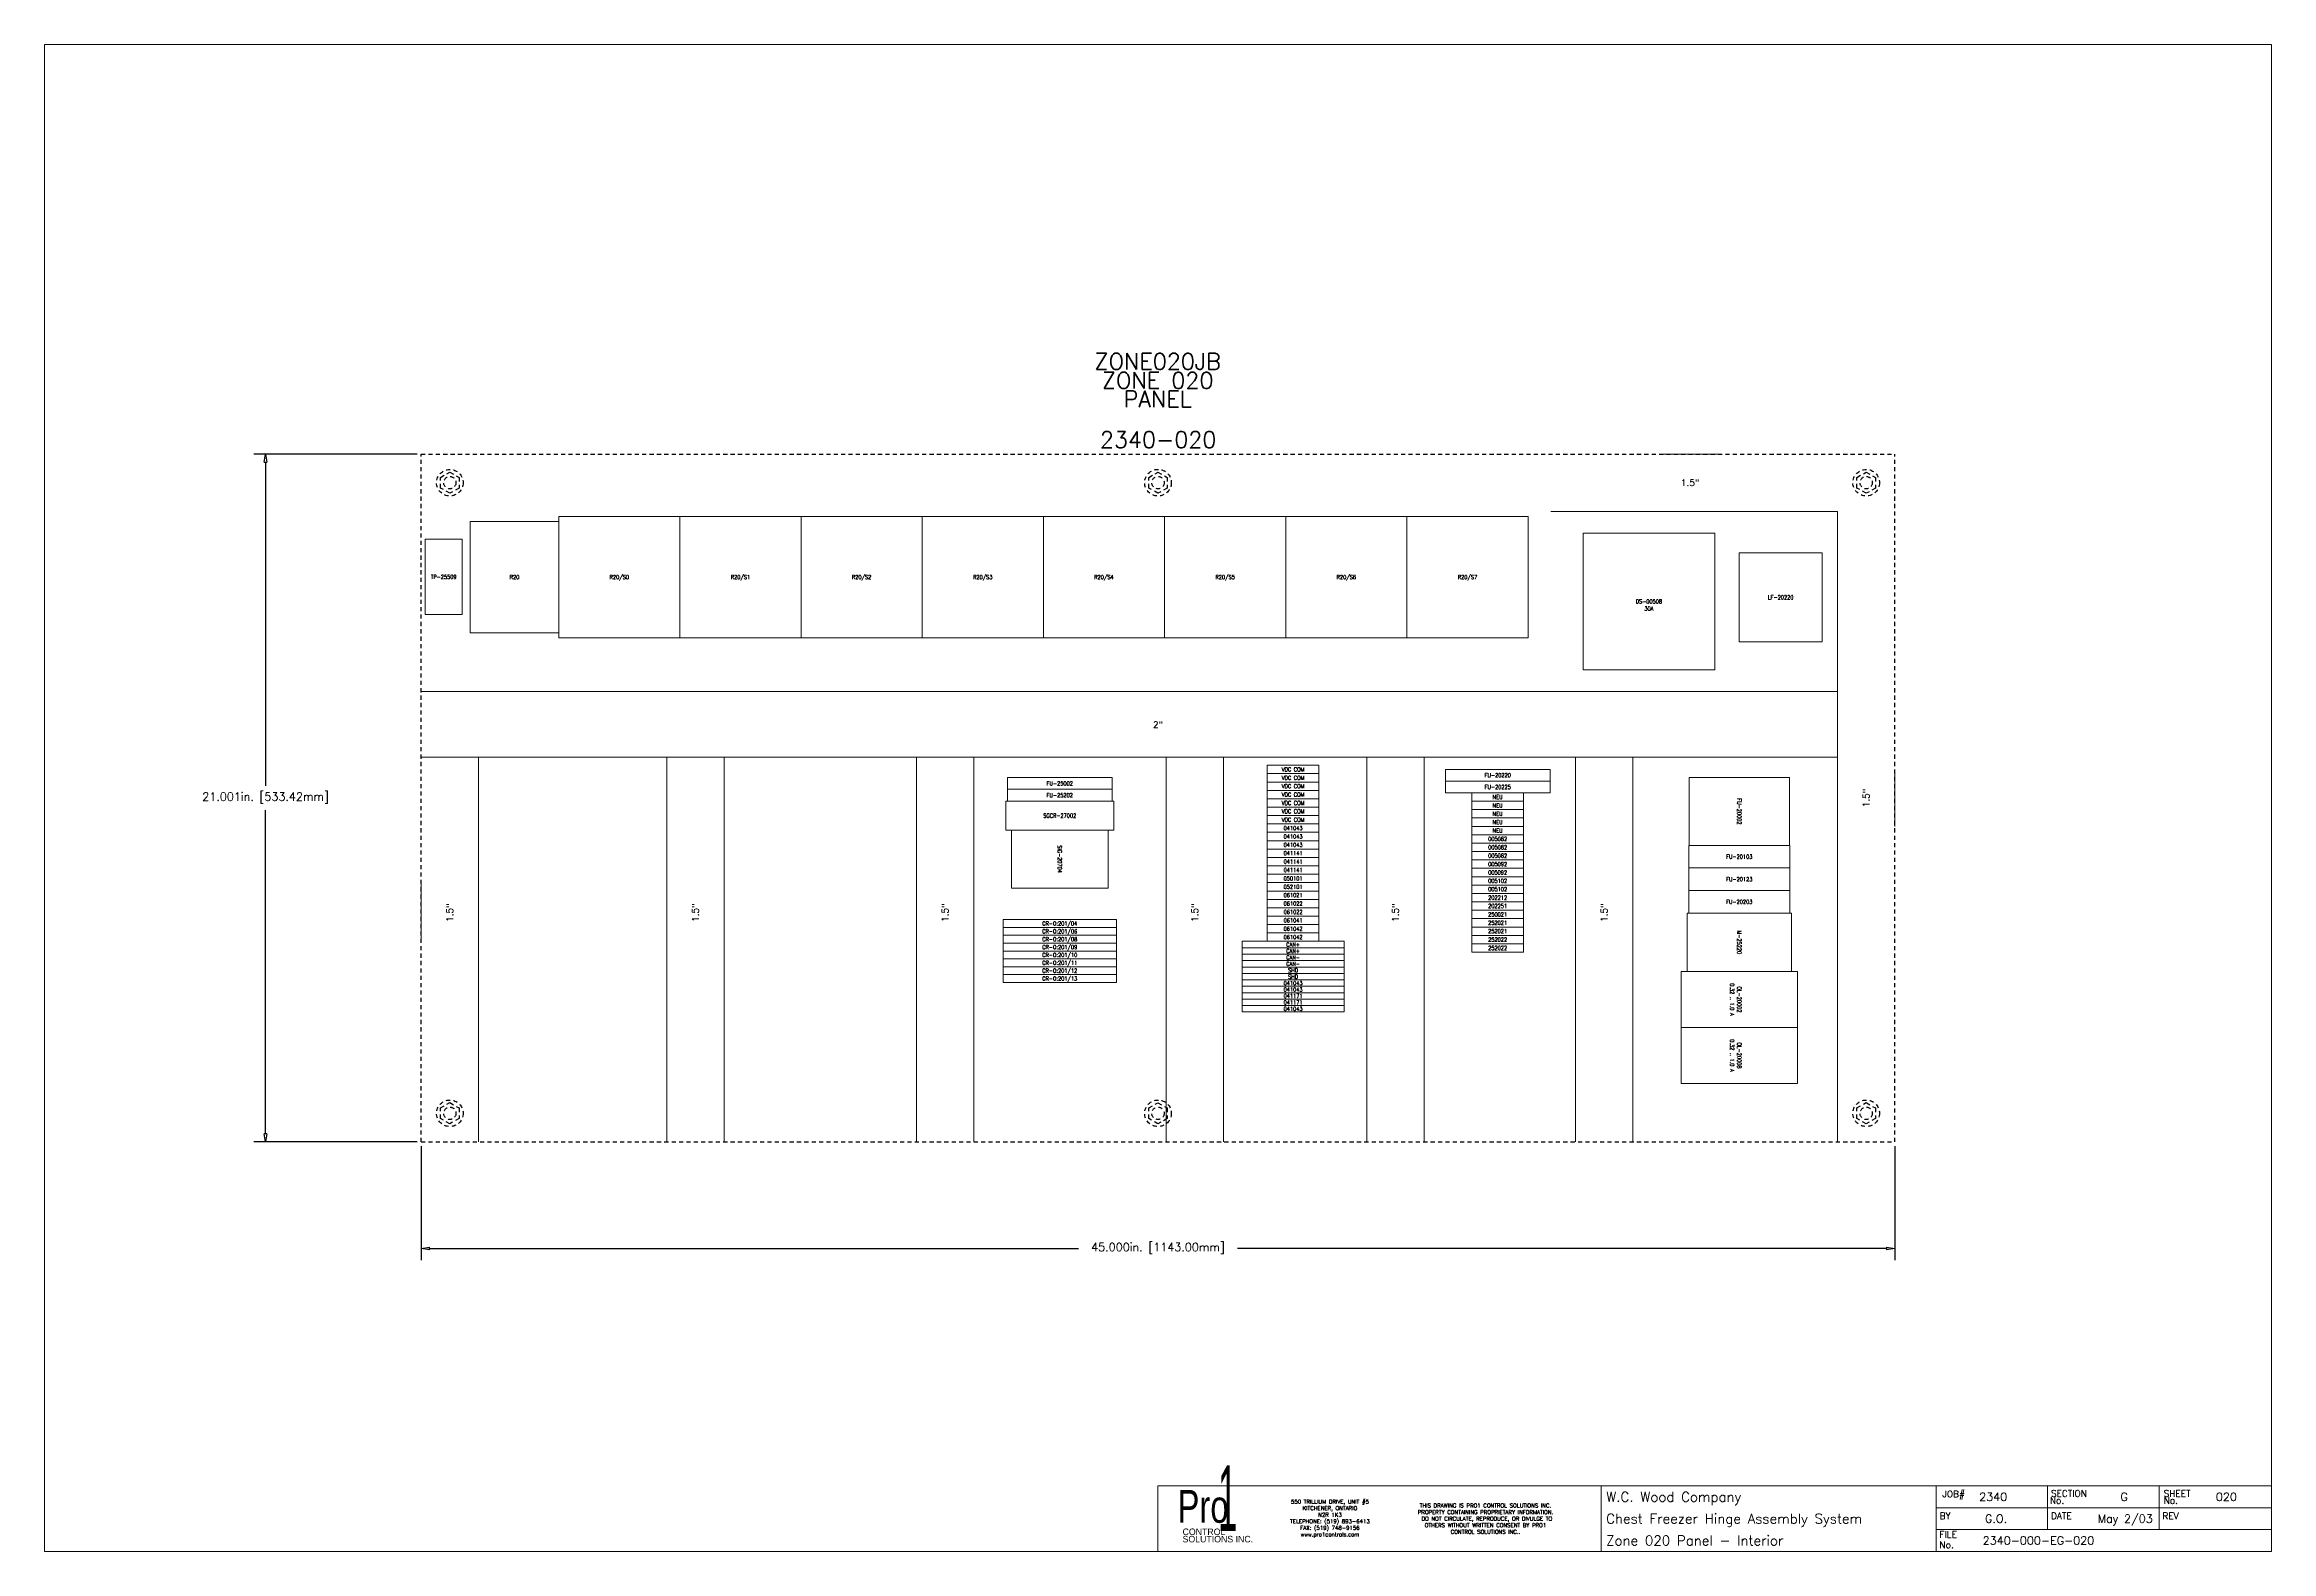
# Model space of a CAD drawing. Header units: inches. Extents: x 0 to 68, y 0 to 46.
import ezdxf
from ezdxf.enums import TextEntityAlignment as Align

# ---------------------------------------------------------------- set-up
doc = ezdxf.new("R2010")
doc.units = ezdxf.units.IN
doc.header["$MEASUREMENT"] = 0
doc.linetypes.add('CADRA_DASHED', pattern=[0.1875, 0.125, -0.0625])
doc.linetypes.add('CADRA_SOLID', pattern=[0])
doc.layers.get('0').update_dxf_attribs({"lineweight": 5})
doc.layers.get('Defpoints').update_dxf_attribs({"lineweight": 5})
for name, color, linetype in [('1', 1, 'Continuous'), ('50', 48, 'CADRA_SOLID'), ('PITEM', 20, 'Continuous')]:
    doc.layers.add(name, color=color, linetype=linetype)
for name, color, linetype, lineweight in [('BOARDER', 5, 'Continuous', 5), ('DESC', 1, 'Continuous', 5), ('LOC', 252, 'Continuous', 5), ('MISC', 2, 'Continuous', 5), ('PRTG', 130, 'Continuous', 5), ('PSYMS', 7, 'Continuous', 5), ('PTAG', 51, 'Continuous', 5), ('PWIRE', 84, 'Continuous', 5), ('SYMS', 7, 'Continuous', 5), ('TAGS', 2, 'Continuous', 5), ('Title_Block_Info', 2, 'Continuous', 5)]:
    doc.layers.add(name, color=color, linetype=linetype, lineweight=lineweight)
doc.styles.add('SIVAN', font='sivan.TTF', dxfattribs={"height": 1})
doc.styles.add('STACCO', font='STAC222N.TTF', dxfattribs={"height": 1})
doc.styles.get("Standard").update_dxf_attribs({"font": 'romans.shx'})
doc.styles.add('WD', font='romans.shx')
doc.dimstyles.get("Standard").update_dxf_attribs({"dimtxt": 0.18, "dimasz": 0.18, "dimexe": 0.18, "dimexo": 0.0625, "dimgap": 0.09, "dimtad": 0, "dimtih": 1, "dimtoh": 1, "dimdec": 4, "dimzin": 0, "dimdsep": 46, "dimtxsty": 'Standard', "dimcen": 0.09, "dimadec": 0, "dimazin": 0, "dimtfac": 1, "dimtdec": 4, "dimtofl": 0, "dimtmove": 0, "dimatfit": 3, "dimfxl": 0, "dimtolj": 1, "dimtzin": 0, "dimarcsym": 0})

# ---------------------------------------------------------------- blocks, each defined once
blk = doc.blocks.new('HMISC_CAT_1422PW8_MP')
at = {"layer": '1', "linetype": 'CADRA_DASHED'}
for p, q in [((-0.281, 19.413), (0, 19.575)), ((-0.281, 19.088), (-0.281, 19.413)), ((0, 18.926), (-0.281, 19.088)), ((0, 19.575), (0.281, 19.413)), ((0.281, 19.088), (0, 18.926)), ((0.281, 19.413), (0.281, 19.088)), ((21.344, 19.413), (21.625, 19.575)), ((21.344, 19.088), (21.344, 19.413)), ((21.625, 18.926), (21.344, 19.088)), ((21.625, 19.575), (21.906, 19.413)), ((21.906, 19.088), (21.625, 18.926)), ((21.906, 19.413), (21.906, 19.088)), ((42.969, 19.413), (43.25, 19.575)), ((42.969, 19.088), (42.969, 19.413)), ((43.25, 18.926), (42.969, 19.088)), ((43.25, 19.575), (43.531, 19.413)), ((43.531, 19.088), (43.25, 18.926)), ((43.531, 19.413), (43.531, 19.088)), ((-0.281, 0.162), (0, 0.325)), ((-0.281, -0.162), (-0.281, 0.162)), ((0, 0.325), (0.281, 0.162)), ((0.281, 0.162), (0.281, -0.162)), ((21.344, 0.162), (21.625, 0.324)), ((21.344, -0.163), (21.344, 0.162)), ((21.625, 0.324), (21.906, 0.162)), ((21.906, 0.162), (21.906, -0.163)), ((42.969, 0.162), (43.25, 0.325)), ((42.969, -0.162), (42.969, 0.162)), ((43.25, 0.325), (43.531, 0.162)), ((43.531, 0.162), (43.531, -0.162)), ((0, -0.325), (-0.281, -0.162)), ((0.281, -0.162), (0, -0.325)), ((21.625, -0.325), (21.344, -0.163)), ((21.906, -0.163), (21.625, -0.325)), ((43.25, -0.325), (42.969, -0.162)), ((43.531, -0.162), (43.25, -0.325))]:
    blk.add_line(p, q, dxfattribs=at)
for centre, radius in [((0, 19.25), 0.406), ((0, 19.25), 0.188), ((21.625, 19.251), 0.406), ((21.625, 19.251), 0.188), ((43.25, 19.25), 0.406), ((43.25, 19.25), 0.188), ((0, 0), 0.406), ((0, 0), 0.188), ((21.625, 0), 0.406), ((21.625, 0), 0.188), ((43.25, 0), 0.406), ((43.25, 0), 0.188)]:
    blk.add_circle(centre, radius, dxfattribs=at)
at = {"layer": '50', "linetype": 'CADRA_DASHED'}
for p, q in [((-0.875, 20.125), (44.125, 20.125)), ((-0.875, -0.875), (-0.875, 20.125)), ((44.125, -0.875), (44.125, 20.125)), ((-0.875, -0.875), (44.125, -0.875))]:
    blk.add_line(p, q, dxfattribs=at)
at = {"style": 'WD'}
for tag, p in [('INST', (21.616, 23.33)), ('LOC', (21.616, 22.702)), ('DESC1', (21.616, 22.122)), ('DESC2', (21.616, 21.553)), ('DESC3', (21.616, 20.977)), ('TAG1', (21.628, 20.313))]:
    blk.add_attdef(tag, text='', height=0.5, dxfattribs=at).set_placement(p, align=Align.CENTER)
at = {"style": 'WD', "flags": 1}
for tag, p in [('FAMILY', (21.728, 19.163)), ('ASSYCODE', (21.503, 18.688)), ('CAT', (21.641, 18.701)), ('MFG', (21.766, 18.901))]:
    blk.add_attdef(tag, p, '', height=0.01, dxfattribs=at)
blk = doc.blocks.new('PNL13D87')
for p, q in [((2.7, 1.7), (0, 1.7)), ((0, 1.7), (0, 0)), ((2.7, -1.7), (2.7, 1.7)), ((0, 0), (0, -1.7)), ((0, -1.7), (2.7, -1.7))]:
    blk.add_line(p, q)
at = {"style": 'WD', "width": 0.9, "flags": 8}
blk.add_attdef('P_TAG1', text='', height=0.125, dxfattribs=at).set_placement((1.35, 0), align=Align.MIDDLE_CENTER)
for tag, p in [('RATING1', (1.35, -0.28125)), ('RATING2', (1.35, -0.4375))]:
    blk.add_attdef(tag, text='', height=0.125, dxfattribs=at).set_placement(p, align=Align.CENTER)
blk = doc.blocks.new('PNL13DAF')
for p, q in [((3.7, 1.85), (0, 1.85)), ((0, 1.85), (0, 0)), ((3.7, -1.85), (3.7, 1.85)), ((0, 0), (0, -1.85)), ((0, -1.85), (3.7, -1.85))]:
    blk.add_line(p, q)
at = {"style": 'WD', "width": 0.9, "flags": 8}
blk.add_attdef('P_TAG1', text='', height=0.125, dxfattribs=at).set_placement((1.85, 0), align=Align.MIDDLE_CENTER)
for tag, p in [('RATING1', (1.85, -0.28125)), ('RATING2', (1.85, -0.4375))]:
    blk.add_attdef(tag, text='', height=0.125, dxfattribs=at).set_placement(p, align=Align.CENTER)
blk = doc.blocks.new('PNL13DD7')
for p, q in [((3.7, 1.85), (0, 1.85)), ((0, 1.85), (0, 0)), ((3.7, -1.85), (3.7, 1.85)), ((0, 0), (0, -1.85)), ((0, -1.85), (3.7, -1.85))]:
    blk.add_line(p, q)
at = {"style": 'WD', "width": 0.9, "flags": 8}
blk.add_attdef('P_TAG1', text='', height=0.125, dxfattribs=at).set_placement((1.85, 0), align=Align.MIDDLE_CENTER)
for tag, p in [('RATING1', (1.85, -0.28125)), ('RATING2', (1.85, -0.4375))]:
    blk.add_attdef(tag, text='', height=0.125, dxfattribs=at).set_placement(p, align=Align.CENTER)
blk = doc.blocks.new('PNL13E77')
for p, q in [((3.7, 1.85), (0, 1.85)), ((0, 1.85), (0, 0)), ((3.7, -1.85), (3.7, 1.85)), ((0, 0), (0, -1.85)), ((0, -1.85), (3.7, -1.85))]:
    blk.add_line(p, q)
at = {"style": 'WD', "width": 0.9, "flags": 8}
blk.add_attdef('P_TAG1', text='', height=0.125, dxfattribs=at).set_placement((1.85, 0), align=Align.MIDDLE_CENTER)
for tag, p in [('RATING1', (1.85, -0.28125)), ('RATING2', (1.85, -0.4375))]:
    blk.add_attdef(tag, text='', height=0.125, dxfattribs=at).set_placement(p, align=Align.CENTER)
blk = doc.blocks.new('PNL13EC7')
for p, q in [((-4.02, -2.085), (-4.02, 2.085)), ((-4.02, 2.085), (0, 2.085)), ((0, 2.085), (0, 0)), ((0, 0), (0, -2.085)), ((0, -2.085), (-4.02, -2.085))]:
    blk.add_line(p, q)
at = {"style": 'WD', "width": 0.9, "flags": 8}
blk.add_attdef('P_TAG1', text='', height=0.125, dxfattribs=at).set_placement((-2.01, 0), align=Align.MIDDLE_CENTER)
for tag, p in [('RATING1', (-2.01, -0.28125)), ('RATING2', (-2.01, -0.4375))]:
    blk.add_attdef(tag, text='', height=0.125, dxfattribs=at).set_placement(p, align=Align.CENTER)
blk = doc.blocks.new('PNL13F8D')
for p, q in [((0.36, 1.6), (0, 1.6)), ((0, 1.6), (0, 0)), ((0.36, -1.6), (0.36, 1.6)), ((0, 0), (0, -1.6)), ((0, -1.6), (0.36, -1.6))]:
    blk.add_line(p, q)
at = {"style": 'WD', "width": 0.9, "flags": 8}
blk.add_attdef('P_TAG1', text='', height=0.125, dxfattribs=at).set_placement((0.18, 0), align=Align.MIDDLE_CENTER)
for tag, p in [('RATING1', (0.18, -0.28125)), ('RATING2', (0.18, -0.4375))]:
    blk.add_attdef(tag, text='', height=0.125, dxfattribs=at).set_placement(p, align=Align.CENTER)
blk = doc.blocks.new('PNL13FD9')
for p, q in [((0.36, 1.6), (0, 1.6)), ((0, 1.6), (0, 0)), ((0.36, -1.6), (0.36, 1.6)), ((0, 0), (0, -1.6)), ((0, -1.6), (0.36, -1.6))]:
    blk.add_line(p, q)
at = {"style": 'WD', "width": 0.9, "flags": 8}
blk.add_attdef('P_TAG1', text='', height=0.125, dxfattribs=at).set_placement((0.18, 0), align=Align.MIDDLE_CENTER)
for tag, p in [('RATING1', (0.18, -0.28125)), ('RATING2', (0.18, -0.4375))]:
    blk.add_attdef(tag, text='', height=0.125, dxfattribs=at).set_placement(p, align=Align.CENTER)
blk = doc.blocks.new('PNL14025')
for p, q in [((2.53, 1.36), (0, 1.36)), ((0, 1.36), (0, 0)), ((2.53, -1.36), (2.53, 1.36)), ((0, 0), (0, -1.36)), ((0, -1.36), (2.53, -1.36))]:
    blk.add_line(p, q)
at = {"style": 'WD', "width": 0.9, "flags": 8}
blk.add_attdef('P_TAG1', text='', height=0.125, dxfattribs=at).set_placement((1.265, 0), align=Align.MIDDLE_CENTER)
for tag, p in [('RATING1', (1.265, -0.28125)), ('RATING2', (1.265, -0.4375))]:
    blk.add_attdef(tag, text='', height=0.125, dxfattribs=at).set_placement(p, align=Align.CENTER)
blk = doc.blocks.new('PNL1404D')
for p, q in [((1.7813, 1.5937), (0, 1.5937)), ((0, 1.5937), (0, 0)), ((1.7813, -1.5938), (1.7813, 1.5937)), ((0, 0), (0, -1.5938)), ((0, -1.5938), (1.7813, -1.5938))]:
    blk.add_line(p, q)
at = {"style": 'WD', "width": 0.9, "flags": 8}
blk.add_attdef('P_TAG1', text='', height=0.125, dxfattribs=at).set_placement((0.89065, -0.00005), align=Align.MIDDLE_CENTER)
for tag, p in [('RATING1', (0.89065, -0.2813)), ('RATING2', (0.89065, -0.43755))]:
    blk.add_attdef(tag, text='', height=0.125, dxfattribs=at).set_placement(p, align=Align.CENTER)
blk = doc.blocks.new('PNL14075')
for p, q in [((1.71, 1.775), (0, 1.775)), ((0, 1.775), (0, 0)), ((1.71, -1.775), (1.71, 1.775)), ((0, 0), (0, -1.775)), ((0, -1.775), (1.71, -1.775))]:
    blk.add_line(p, q)
at = {"style": 'WD', "width": 0.9, "flags": 8}
blk.add_attdef('P_TAG1', text='', height=0.125, dxfattribs=at).set_placement((0.855, 0), align=Align.MIDDLE_CENTER)
for tag, p in [('RATING1', (0.855, -0.28125)), ('RATING2', (0.855, -0.4375))]:
    blk.add_attdef(tag, text='', height=0.125, dxfattribs=at).set_placement(p, align=Align.CENTER)
blk = doc.blocks.new('PNL140B5')
for p, q in [((0.886, 1.65), (0, 1.65)), ((0, 1.65), (0, 0)), ((0.886, -1.65), (0.886, 1.65)), ((0, 0), (0, -1.65)), ((0, -1.65), (0.886, -1.65))]:
    blk.add_line(p, q)
at = {"style": 'WD', "width": 0.9, "flags": 8}
blk.add_attdef('P_TAG1', text='', height=0.125, dxfattribs=at).set_placement((0.443, 0), align=Align.MIDDLE_CENTER)
for tag, p in [('RATING1', (0.443, -0.28125)), ('RATING2', (0.443, -0.4375))]:
    blk.add_attdef(tag, text='', height=0.125, dxfattribs=at).set_placement(p, align=Align.CENTER)
blk = doc.blocks.new('PNL140DD')
for p, q in [((1.77, 1.476), (0, 1.476)), ((0, 1.476), (0, 0)), ((1.77, -1.476), (1.77, 1.476)), ((0, 0), (0, -1.476)), ((0, -1.476), (1.77, -1.476))]:
    blk.add_line(p, q)
at = {"style": 'WD', "width": 0.9, "flags": 8}
blk.add_attdef('P_TAG1', text='', height=0.125, dxfattribs=at).set_placement((0.885, 0), align=Align.MIDDLE_CENTER)
for tag, p in [('RATING1', (0.885, -0.28125)), ('RATING2', (0.885, -0.4375))]:
    blk.add_attdef(tag, text='', height=0.125, dxfattribs=at).set_placement(p, align=Align.CENTER)
blk = doc.blocks.new('PNL1410B')
for p, q in [((1.128, 1.15), (0, 1.15)), ((0, 1.15), (0, 0)), ((1.128, -1.15), (1.128, 1.15)), ((0, 0), (0, -1.15)), ((0, -1.15), (1.128, -1.15))]:
    blk.add_line(p, q)
at = {"style": 'WD', "width": 0.9, "flags": 8}
blk.add_attdef('P_TAG1', text='', height=0.125, dxfattribs=at).set_placement((0.564, 0), align=Align.MIDDLE_CENTER)
for tag, p in [('RATING1', (0.564, -0.28125)), ('RATING2', (0.564, -0.4375))]:
    blk.add_attdef(tag, text='', height=0.125, dxfattribs=at).set_placement(p, align=Align.CENTER)
blk = doc.blocks.new('PNL14133')
for p, q in [((0.24, 1.73), (0, 1.73)), ((0, 1.73), (0, 0)), ((0.24, -1.73), (0.24, 1.73)), ((0, 0), (0, -1.73)), ((0, -1.73), (0.24, -1.73))]:
    blk.add_line(p, q)
at = {"style": 'WD', "width": 0.9, "flags": 8}
blk.add_attdef('P_TAG1', text='', height=0.125, dxfattribs=at).set_placement((0.12, 0), align=Align.MIDDLE_CENTER)
for tag, p in [('RATING1', (0.12, -0.28125)), ('RATING2', (0.12, -0.4375))]:
    blk.add_attdef(tag, text='', height=0.125, dxfattribs=at).set_placement(p, align=Align.CENTER)
blk = doc.blocks.new('WW_15')
for p, q in [((-0.875, 0.875), (0.875, 0.875)), ((-0.875, -0.875), (0.875, -0.875))]:
    blk.add_line(p, q)
at = {"insert": (0, 0), "char_height": 0.2, "width": 0.32317, "attachment_point": 5, "style": 'WD'}
blk.add_mtext('1.5"', dxfattribs=at)
blk = doc.blocks.new('WW_2')
for p, q in [((-0.875, 1), (0.875, 1)), ((-0.875, -1), (0.875, -1))]:
    blk.add_line(p, q)
at = {"insert": (0, -0.0125), "char_height": 0.2, "width": 0.3232, "attachment_point": 5, "style": 'WD'}
blk.add_mtext('2"', dxfattribs=at)
blk = doc.blocks.new('044366')
for p, q in [((0, 0), (-0.787, 0)), ((-0.787, 0), (-0.787, -0.256)), ((0.787, 0), (0, 0)), ((0.787, -0.256), (0.787, 0)), ((-0.787, -0.256), (0.787, -0.256))]:
    blk.add_line(p, q)
at = {"style": 'WD', "width": 0.9}
for tag, flags, p in [('WIRENOL', 8, (0, 0.136)), ('TERMDESCL', 9, (0.004, -0.003))]:
    blk.add_attdef(tag, text='', height=0.125, rotation=270, dxfattribs=dict(at, flags=flags)).set_placement(p, align=Align.MIDDLE_RIGHT)
at = {"style": 'WD', "width": 0.9, "flags": 8}
for tag in ['WIRENO', 'TERM']:
    blk.add_attdef(tag, text='', height=0.125, dxfattribs=at).set_placement((0, -0.128), align=Align.MIDDLE_CENTER)
at = {"style": 'WD', "width": 0.9}
for tag, flags, p in [('WIRENOR', 8, (0, -0.628)), ('TERMDESCR', 9, (0.004, -0.315))]:
    blk.add_attdef(tag, text='', height=0.125, rotation=270, dxfattribs=dict(at, flags=flags)).set_placement(p, align=Align.MIDDLE_LEFT)
blk = doc.blocks.new('168388')
at = {"layer": 'PSYMS'}
blk.add_lwpolyline([(-1.555, -0.197), (1.555, -0.197), (1.555, 0), (-1.555, 0)], close=True, dxfattribs=at)
at = {"style": 'WD', "width": 0.9, "flags": 8}
for tag in ['WIRENO', 'TERM']:
    blk.add_attdef(tag, text='', height=0.125, dxfattribs=at).set_placement((0, -0.1), align=Align.MIDDLE_CENTER)
blk = doc.blocks.new('TB_L')
at = {"color": 5, "linetype": 'Continuous'}
for p, q in [((34, 23), (0, 23)), ((0, 23), (0, 0)), ((34, 0), (34, 23)), ((17, 1), (17, 0)), ((32.283, 1), (32.283, 0.667)), ((0, 0), (34, 0))]:
    blk.add_line(p, q, dxfattribs=at)
at = {"color": 5}
blk.add_line((23.764, 0), (23.764, 1), dxfattribs=at)
at = {"layer": 'BOARDER', "linetype": 'Continuous'}
for p, q in [((0, 1), (0, 0)), ((17, 1), (34, 1)), ((28.882, 1), (28.882, 0.667)), ((28.882, 1), (28.882, 0)), ((28.882, 1), (28.882, 0)), ((28.882, 1), (28.882, 0)), ((30.583, 1), (30.583, 0.667)), ((28.882, 0.667), (34, 0.667)), ((30.583, 0.667), (30.583, 0.333)), ((32.283, 0.667), (32.283, 0.333)), ((28.882, 0.333), (34, 0.333))]:
    blk.add_line(p, q, dxfattribs=at)
at = {"color": 5, "char_height": 0.06, "attachment_point": 5, "style": 'WD'}
for s, insert, width in [('550 TRILLIUM DRIVE, UNIT #5\\PKITCHENER, ONTARIO\\PN2R 1K3\\PTELEPHONE: (519) 893-6413\\PFAX: (519) 748-9156\\Pwww.pro1controls.com', (19.625, 0.5), 1.804), ('THIS DRAWING IS PRO1 CONTROL SOLUTIONS INC. PROPERTY CONTAINING PROPRIETARY INFORMATION.  DO NOT CIRCULATE, REPRODUCE, OR DIVULGE TO OTHERS WITHOUT WRITTEN CONSENT BY PRO1 CONTROL SOLUTIONS INC..', (22, 0.5), 2.264)]:
    blk.add_mtext(s, dxfattribs=dict(at, insert=insert, width=width))
at = {"color": 2, "linetype": 'Continuous', "style": 'WD', "flags": 1}
for tag, p in [('REV1_NO', (18.734, 3.29)), ('REV2_NO', (18.734, 3.04)), ('REV1_BY', (24.303, 3.29)), ('REV2_BY', (24.303, 3.04)), ('REV1_DATE', (26.562, 3.29)), ('REV2_DATE', (26.562, 3.04)), ('REV3_NO', (18.734, 2.79)), ('REV3_BY', (24.303, 2.79)), ('REV3_DATE', (26.562, 2.79)), ('REV4_NO', (18.734, 2.54)), ('REV4_BY', (24.303, 2.54)), ('REV4_DATE', (26.562, 2.54)), ('REV5_NO', (18.734, 2.29)), ('REV6_NO', (18.734, 2.04)), ('REV5_BY', (24.303, 2.29)), ('REV6_BY', (24.303, 2.04)), ('REV5_DATE', (26.562, 2.29)), ('REV6_DATE', (26.562, 2.04)), ('REV7_NO', (18.734, 1.79)), ('REV7_BY', (24.303, 1.79)), ('REV7_DATE', (26.562, 1.79)), ('REV8_NO', (18.734, 1.54)), ('REV9_NO', (18.734, 1.29)), ('REV8_BY', (24.303, 1.54)), ('REV9_BY', (24.303, 1.29)), ('REV8_DATE', (26.562, 1.54)), ('REV9_DATE', (26.562, 1.29))]:
    blk.add_attdef(tag, text='', height=0.15, dxfattribs=at).set_placement(p, align=Align.MIDDLE_CENTER)
for tag, p in [('REV1_CHANGE', (19.292, 3.29)), ('REV2_CHANGE', (19.292, 3.04)), ('REV3_CHANGE', (19.292, 2.79)), ('REV4_CHANGE', (19.292, 2.54)), ('REV5_CHANGE', (19.292, 2.29)), ('REV6_CHANGE', (19.292, 2.04)), ('REV7_CHANGE', (19.292, 1.79)), ('REV8_CHANGE', (19.292, 1.54)), ('REV9_CHANGE', (19.292, 1.29))]:
    blk.add_attdef(tag, text='', height=0.15, dxfattribs=at).set_placement(p, align=Align.MIDDLE_LEFT)
at = {"layer": 'BOARDER', "lineweight": 0}
for s, height, style, width, p in [('1', 1, 'SIVAN', 0.4, (18.063, 0.812)), ('Pro', 0.5, 'STACCO', 0.75, (17.688, 0.688))]:
    blk.add_text(s, height=height, dxfattribs=dict(at, style=style, width=width)).set_placement(p, align=Align.MIDDLE_CENTER)
at = {"layer": 'BOARDER', "linetype": 'Continuous', "style": 'WD'}
for s, p in [('JOB#', (28.976, 0.827)), ('No.', (30.617, 0.729)), ('SECTION', (30.633, 0.835)), ('SHEET', (32.354, 0.834)), ('No.', (32.354, 0.729)), ('BY', (28.933, 0.493)), ('DATE', (30.634, 0.493)), ('REV', (32.334, 0.493)), ('FILE', (28.932, 0.21)), ('No.', (28.932, 0.052))]:
    blk.add_text(s, height=0.1, dxfattribs=at).set_placement(p)
at = {"layer": 'BOARDER', "lineweight": 0, "style": 'STACCO'}
for s, p in [('CONTROL', (17.375, 0.3)), ('SOLUTIONS INC.', (17.375, 0.188))]:
    blk.add_text(s, height=0.1, dxfattribs=at).set_placement(p, align=Align.MIDDLE_LEFT)
at = {"layer": 'Title_Block_Info', "ltscale": 0.1}
for tag, p in [('CUSTOMER', (23.842, 0.833)), ('JOB DESCRIPTION LINE', (23.842, 0.5)), ('DRAWING DESCRIPTION', (23.842, 0.167))]:
    blk.add_attdef(tag, text='', height=0.15, dxfattribs=at).set_placement(p, align=Align.MIDDLE_LEFT)
at = {"layer": 'Title_Block_Info', "ltscale": 0.1, "style": 'WD'}
for tag, p in [('JOB #', (29.752, 0.833)), ('SEC. NO.', (31.75, 0.833)), ('SHT. NO.', (33.313, 0.833)), ('NAME', (29.795, 0.5)), ('REV', (33.194, 0.5))]:
    blk.add_attdef(tag, text='', height=0.125, dxfattribs=at).set_placement(p, align=Align.MIDDLE_CENTER)
blk.add_attdef('DATE', text='', height=0.125, dxfattribs=at).set_placement((32.188, 0.5), align=Align.MIDDLE_RIGHT)
blk.add_attdef('FILE NUMBER', text='', height=0.125, dxfattribs=at).set_placement((29.591, 0.167), align=Align.MIDDLE_LEFT)
blk = doc.blocks.new('_ClosedBlank')
at = {"color": 0, "linetype": 'ByBlock', "lineweight": -2}
for p, q in [((-1, 0.17), (0, 0)), ((-1, 0.17), (-1, -0.17)), ((0, 0), (-1, -0.17))]:
    blk.add_line(p, q, dxfattribs=at)
blk = doc.blocks.new('*D30')
at = {"layer": 'Defpoints', "color": 0}
for p in [(11.5, 12.5), (56.5, 12.5), (56.5, 9.25)]:
    blk.add_point(p, dxfattribs=at)
at = {"layer": 'PITEM', "color": 0, "lineweight": -2}
for p, q in [((11.5, 12.375), (11.5, 8.89)), ((56.5, 12.375), (56.5, 8.89)), ((11.75, 9.25), (31.57, 9.25)), ((56.25, 9.25), (36.43, 9.25))]:
    blk.add_line(p, q, dxfattribs=at)
at = {"layer": 'PITEM', "color": 0, "lineweight": -2, "xscale": 0.25, "yscale": 0.25, "zscale": 0.25, "rotation": 180}
blk.add_blockref('_ClosedBlank', (11.5, 9.25), dxfattribs=at)
at = {"layer": 'PITEM', "color": 0, "lineweight": -2, "xscale": 0.25, "yscale": 0.25, "zscale": 0.25}
blk.add_blockref('_ClosedBlank', (56.5, 9.25), dxfattribs=at)
at = {"layer": 'PITEM', "color": 0, "insert": (34, 9.25), "char_height": 0.25, "attachment_point": 5}
blk.add_mtext('\\A1;45.000in. [1143.00mm]', dxfattribs=at)
blk = doc.blocks.new('*D31')
at = {"layer": 'Defpoints', "color": 0}
for p in [(6.75, 33.5), (11.5, 33.5), (11.5, 12.5)]:
    blk.add_point(p, dxfattribs=at)
at = {"layer": 'PITEM', "color": 0, "lineweight": -2}
for p, q in [((11.375, 33.5), (6.39, 33.5)), ((6.75, 33.25), (6.75, 23.37)), ((6.75, 12.75), (6.75, 22.63)), ((11.375, 12.5), (6.39, 12.5))]:
    blk.add_line(p, q, dxfattribs=at)
at = {"layer": 'PITEM', "color": 0, "lineweight": -2, "xscale": 0.25, "yscale": 0.25, "zscale": 0.25}
for p, rotation in [((6.75, 33.5), 90), ((6.75, 12.5), 270)]:
    blk.add_blockref('_ClosedBlank', p, dxfattribs=dict(at, rotation=rotation))
at = {"layer": 'PITEM', "color": 0, "insert": (6.75, 23), "char_height": 0.25, "attachment_point": 5}
blk.add_mtext('\\A1;21.001in. [533.42mm]', dxfattribs=at)
blk = doc.blocks.new('PNL15381')
for p, q in [((2.07, 1.535), (0, 1.535)), ((0, 1.535), (0, 0)), ((2.07, -1.535), (2.07, 1.535)), ((0, 0), (0, -1.535)), ((0, -1.535), (2.07, -1.535))]:
    blk.add_line(p, q)
at = {"style": 'WD', "width": 0.9, "flags": 8}
blk.add_attdef('P_TAG1', text='', height=0.125, dxfattribs=at).set_placement((1.035, 0), align=Align.MIDDLE_CENTER)
for tag, p in [('RATING1', (1.035, -0.28125)), ('RATING2', (1.035, -0.4375))]:
    blk.add_attdef(tag, text='', height=0.125, dxfattribs=at).set_placement(p, align=Align.CENTER)
blk = doc.blocks.new('PNL153B5')
for p, q in [((0.69, 1.545), (0, 1.545)), ((0, 1.545), (0, 0)), ((0.69, -1.545), (0.69, 1.545)), ((0, 0), (0, -1.545)), ((0, -1.545), (0.69, -1.545))]:
    blk.add_line(p, q)
at = {"style": 'WD', "width": 0.9, "flags": 8}
blk.add_attdef('P_TAG1', text='', height=0.125, dxfattribs=at).set_placement((0.345, 0), align=Align.MIDDLE_CENTER)
for tag, p in [('RATING1', (0.345, -0.28125)), ('RATING2', (0.345, -0.4375))]:
    blk.add_attdef(tag, text='', height=0.125, dxfattribs=at).set_placement(p, align=Align.CENTER)

msp = doc.modelspace()

# ---------------------------------------------------------------- linework, layer by layer
at = {"layer": 'PSYMS'}
for p, q in [((49.375, 31.7503), (46, 31.7503)), ((51.125, 31.7503), (54.75, 31.7503)), ((54.75, 23.875), (54.75, 31.7503)), ((33.125, 26.25), (11.5, 26.25)), ((34.875, 26.25), (54.75, 26.25)), ((33.125, 24.25), (11.5, 24.25)), ((13.25, 20.375), (13.25, 24.25)), ((19, 20.375), (19, 24.25)), ((20.75, 20.375), (20.75, 24.25)), ((26.625, 20.375), (26.625, 24.25)), ((28.375, 20.375), (28.375, 24.25)), ((34.25, 20.375), (34.25, 24.25)), ((34.875, 24.25), (54.75, 24.25)), ((36, 20.375), (36, 24.25)), ((40.375, 20.375), (40.375, 24.25)), ((42.125, 20.375), (42.125, 24.25)), ((46.75, 20.375), (46.75, 24.25)), ((48.5, 20.375), (48.5, 24.25)), ((54.75, 22.125), (54.75, 12.4997)), ((13.25, 18.625), (13.25, 12.4997)), ((19, 18.625), (19, 12.4997)), ((20.75, 18.625), (20.75, 12.4997)), ((26.625, 18.625), (26.625, 12.4997)), ((28.375, 18.625), (28.375, 12.4997)), ((34.25, 18.625), (34.25, 12.4997)), ((36, 18.625), (36, 12.4997)), ((40.375, 18.625), (40.375, 12.4997)), ((42.125, 18.625), (42.125, 12.4997)), ((46.75, 18.625), (46.75, 12.4997)), ((48.5, 18.625), (48.5, 12.4997))]:
    msp.add_line(p, q, dxfattribs=at)

# ---------------------------------------------------------------- block references
ref = msp.add_blockref('TB_L', (0, 0), dxfattribs=dict(xscale=2, yscale=2, zscale=2))
ref.add_attrib('CUSTOMER', 'W.C. Wood Company', dxfattribs={"layer": 'MISC', "ltscale": 0.1, "height": 0.3}).set_placement((47.6849, 1.6667), align=Align.MIDDLE_LEFT)
ref.add_attrib('JOB DESCRIPTION LINE', 'Chest Freezer Hinge Assembly System', dxfattribs={"layer": 'MISC', "ltscale": 0.1, "height": 0.3}).set_placement((47.6849, 1), align=Align.MIDDLE_LEFT)
ref.add_attrib('DRAWING DESCRIPTION', 'Zone 020 Panel - Interior', dxfattribs={"layer": 'MISC', "ltscale": 0.1, "height": 0.3}).set_placement((47.6849, 0.3333), align=Align.MIDDLE_LEFT)
ref.add_attrib('JOB #', '2340', dxfattribs={"layer": 'MISC', "ltscale": 0.1, "height": 0.25, "style": 'WD'}).set_placement((59.5044, 1.6667), align=Align.MIDDLE_CENTER)
ref.add_attrib('SEC. NO.', 'G', dxfattribs={"layer": 'MISC', "ltscale": 0.1, "height": 0.25, "style": 'WD'}).set_placement((63.5, 1.6668), align=Align.MIDDLE_CENTER)
ref.add_attrib('SHT. NO.', '020', dxfattribs={"layer": 'MISC', "ltscale": 0.1, "height": 0.25, "style": 'WD'}).set_placement((66.625, 1.6668), align=Align.MIDDLE_CENTER)
ref.add_attrib('FILE NUMBER', '2340-000-EG-020', dxfattribs={"layer": 'MISC', "ltscale": 0.1, "height": 0.25, "style": 'WD'}).set_placement((59.1825, 0.3333), align=Align.MIDDLE_LEFT)
ref.add_attrib('NAME', 'G.O.', dxfattribs={"layer": 'MISC', "ltscale": 0.1, "height": 0.25, "style": 'WD'}).set_placement((59.5903, 0.9999), align=Align.MIDDLE_CENTER)
ref.add_attrib('DATE', 'May 2/03', dxfattribs={"layer": 'MISC', "ltscale": 0.1, "height": 0.25, "style": 'WD'}).set_placement((64.375, 1), align=Align.MIDDLE_RIGHT)
for name, p in [('WW_15', (50.25, 32.6253)), ('WW_2', (34, 25.25))]:
    msp.add_blockref(name, p, dxfattribs=at)
ref = msp.add_blockref('PNL13D87', (13, 29.744), dxfattribs=at)
ref.add_attrib('P_TAG1', 'R20', dxfattribs={"layer": 'PTAG', "height": 0.125, "style": 'WD', "width": 0.9, "flags": 8}).set_placement((14.35, 29.744), align=Align.MIDDLE_CENTER)
ref = msp.add_blockref('PNL13DAF', (15.7, 29.744), dxfattribs=at)
ref.add_attrib('P_TAG1', 'R20/S0', dxfattribs={"layer": 'PTAG', "height": 0.125, "style": 'WD', "width": 0.9, "flags": 8}).set_placement((17.55, 29.744), align=Align.MIDDLE_CENTER)
ref = msp.add_blockref('PNL13DD7', (19.4, 29.744), dxfattribs=at)
ref.add_attrib('P_TAG1', 'R20/S1', dxfattribs={"layer": 'PTAG', "height": 0.125, "style": 'WD', "width": 0.9, "flags": 8}).set_placement((21.25, 29.744), align=Align.MIDDLE_CENTER)
ref = msp.add_blockref('PNL13DAF', (23.1, 29.744), dxfattribs=at)
ref.add_attrib('P_TAG1', 'R20/S2', dxfattribs={"layer": 'PTAG', "height": 0.125, "style": 'WD', "width": 0.9, "flags": 8}).set_placement((24.95, 29.744), align=Align.MIDDLE_CENTER)
ref = msp.add_blockref('PNL13DAF', (26.8, 29.744), dxfattribs=at)
ref.add_attrib('P_TAG1', 'R20/S3', dxfattribs={"layer": 'PTAG', "height": 0.125, "style": 'WD', "width": 0.9, "flags": 8}).set_placement((28.65, 29.744), align=Align.MIDDLE_CENTER)
ref = msp.add_blockref('PNL13DAF', (30.5, 29.744), dxfattribs=at)
ref.add_attrib('P_TAG1', 'R20/S4', dxfattribs={"layer": 'PTAG', "height": 0.125, "style": 'WD', "width": 0.9, "flags": 8}).set_placement((32.35, 29.744), align=Align.MIDDLE_CENTER)
ref = msp.add_blockref('PNL13DAF', (34.2, 29.744), dxfattribs=at)
ref.add_attrib('P_TAG1', 'R20/S5', dxfattribs={"layer": 'PTAG', "height": 0.125, "style": 'WD', "width": 0.9, "flags": 8}).set_placement((36.05, 29.744), align=Align.MIDDLE_CENTER)
ref = msp.add_blockref('PNL13DAF', (37.9, 29.744), dxfattribs=at)
ref.add_attrib('P_TAG1', 'R20/S6', dxfattribs={"layer": 'PTAG', "height": 0.125, "style": 'WD', "width": 0.9, "flags": 8}).set_placement((39.75, 29.744), align=Align.MIDDLE_CENTER)
ref = msp.add_blockref('PNL13E77', (41.6, 29.744), dxfattribs=at)
ref.add_attrib('P_TAG1', 'R20/S7', dxfattribs={"layer": 'PTAG', "height": 0.125, "style": 'WD', "width": 0.9, "flags": 8}).set_placement((43.45, 29.744), align=Align.MIDDLE_CENTER)
ref = msp.add_blockref('PNL1410B', (11.625, 29.75), dxfattribs=at)
ref.add_attrib('P_TAG1', 'TP-25509', dxfattribs={"layer": 'PTAG', "height": 0.125, "style": 'WD', "width": 0.9, "flags": 8}).set_placement((12.189, 29.75), align=Align.MIDDLE_CENTER)
ref = msp.add_blockref('PNL13EC7', (51, 29), dxfattribs=at)
ref.add_attrib('RATING1', '30A', dxfattribs={"layer": 'PRTG', "height": 0.125, "style": 'WD', "width": 0.9, "flags": 8}).set_placement((48.99, 28.7188), align=Align.CENTER)
ref.add_attrib('P_TAG1', 'DS-00508', dxfattribs={"layer": 'PTAG', "height": 0.125, "style": 'WD', "width": 0.9, "flags": 8}).set_placement((48.99, 29), align=Align.MIDDLE_CENTER)
ref = msp.add_blockref('PNL14025', (51.75, 29.125), dxfattribs=at)
ref.add_attrib('P_TAG1', 'LF-20220', dxfattribs={"layer": 'PTAG', "height": 0.125, "style": 'WD', "width": 0.9, "flags": 8}).set_placement((53.015, 29.125), align=Align.MIDDLE_CENTER)
ref = msp.add_blockref('044366', (38.125, 24), dxfattribs=at)
ref.add_attrib('WIRENO', 'VDC COM', dxfattribs={"layer": 'PWIRE', "height": 0.125, "style": 'WD', "width": 0.9, "flags": 8}).set_placement((38.125, 23.8724), align=Align.MIDDLE_CENTER)
ref = msp.add_blockref('PNL13F8D', (44.375, 23.875), dxfattribs=dict(at, rotation=270))
ref.add_attrib('P_TAG1', 'FU-20220', dxfattribs={"layer": 'PTAG', "height": 0.125, "style": 'WD', "width": 0.9, "flags": 8}).set_placement((44.375, 23.695), align=Align.MIDDLE_CENTER)
at = {"layer": 'PSYMS', "rotation": 89.99999999999999}
for p in [(55.625, 23), (12.375, 19.5), (19.875, 19.5), (27.5, 19.5), (35.125, 19.5), (41.25, 19.5), (47.625, 19.5)]:
    msp.add_blockref('WW_15', p, dxfattribs=at)
at = {"layer": 'PSYMS'}
ref = msp.add_blockref('PNL13FD9', (31, 23.625), dxfattribs=dict(at, rotation=270))
ref.add_attrib('P_TAG1', 'FU-25002', dxfattribs={"layer": 'PTAG', "height": 0.125, "style": 'WD', "width": 0.9, "flags": 8}).set_placement((31, 23.445), align=Align.MIDDLE_CENTER)
ref = msp.add_blockref('PNL13FD9', (31, 23.265), dxfattribs=dict(at, rotation=270))
ref.add_attrib('P_TAG1', 'FU-25202', dxfattribs={"layer": 'PTAG', "height": 0.125, "style": 'WD', "width": 0.9, "flags": 8}).set_placement((31, 23.085), align=Align.MIDDLE_CENTER)
ref = msp.add_blockref('044366', (38.125, 23.7441), dxfattribs=at)
ref.add_attrib('WIRENO', 'VDC COM', dxfattribs={"layer": 'PWIRE', "height": 0.125, "style": 'WD', "width": 0.9, "flags": 8}).set_placement((38.125, 23.6165), align=Align.MIDDLE_CENTER)
ref = msp.add_blockref('044366', (38.125, 23.4882), dxfattribs=at)
ref.add_attrib('WIRENO', 'VDC COM', dxfattribs={"layer": 'PWIRE', "height": 0.125, "style": 'WD', "width": 0.9, "flags": 8}).set_placement((38.125, 23.3606), align=Align.MIDDLE_CENTER)
ref = msp.add_blockref('044366', (38.125, 23.2323), dxfattribs=at)
ref.add_attrib('WIRENO', 'VDC COM', dxfattribs={"layer": 'PWIRE', "height": 0.125, "style": 'WD', "width": 0.9, "flags": 8}).set_placement((38.125, 23.1047), align=Align.MIDDLE_CENTER)
ref = msp.add_blockref('PNL13F8D', (44.375, 23.515), dxfattribs=dict(at, rotation=270))
ref.add_attrib('P_TAG1', 'FU-20225', dxfattribs={"layer": 'PTAG', "height": 0.125, "style": 'WD', "width": 0.9, "flags": 8}).set_placement((44.375, 23.335), align=Align.MIDDLE_CENTER)
ref = msp.add_blockref('044366', (44.371, 23.158), dxfattribs=at)
ref.add_attrib('WIRENO', 'NEU', dxfattribs={"layer": 'PWIRE', "height": 0.125, "style": 'WD', "width": 0.9, "flags": 8}).set_placement((44.371, 23.0303), align=Align.MIDDLE_CENTER)
ref = msp.add_blockref('PNL15381', (51.75, 23.625), dxfattribs=dict(at, rotation=270))
ref.add_attrib('P_TAG1', 'FU-20002', dxfattribs={"layer": 'PTAG', "height": 0.125, "rotation": 270, "style": 'WD', "width": 0.9, "flags": 8}).set_placement((51.75, 22.59), align=Align.MIDDLE_CENTER)
ref = msp.add_blockref('PNL140B5', (31, 22.905), dxfattribs=dict(at, rotation=270))
ref.add_attrib('P_TAG1', 'SGCR-27002', dxfattribs={"layer": 'PTAG', "height": 0.125, "style": 'WD', "width": 0.9, "flags": 8}).set_placement((31, 22.462), align=Align.MIDDLE_CENTER)
ref = msp.add_blockref('044366', (38.125, 22.9764), dxfattribs=at)
ref.add_attrib('WIRENO', 'VDC COM', dxfattribs={"layer": 'PWIRE', "height": 0.125, "style": 'WD', "width": 0.9, "flags": 8}).set_placement((38.125, 22.8488), align=Align.MIDDLE_CENTER)
ref = msp.add_blockref('044366', (38.125, 22.7205), dxfattribs=at)
ref.add_attrib('WIRENO', 'VDC COM', dxfattribs={"layer": 'PWIRE', "height": 0.125, "style": 'WD', "width": 0.9, "flags": 8}).set_placement((38.125, 22.5929), align=Align.MIDDLE_CENTER)
ref = msp.add_blockref('044366', (38.125, 22.4646), dxfattribs=at)
ref.add_attrib('WIRENO', 'VDC COM', dxfattribs={"layer": 'PWIRE', "height": 0.125, "style": 'WD', "width": 0.9, "flags": 8}).set_placement((38.125, 22.337), align=Align.MIDDLE_CENTER)
ref = msp.add_blockref('044366', (44.371, 22.902), dxfattribs=at)
ref.add_attrib('WIRENO', 'NEU', dxfattribs={"layer": 'PWIRE', "height": 0.125, "style": 'WD', "width": 0.9, "flags": 8}).set_placement((44.371, 22.7743), align=Align.MIDDLE_CENTER)
ref = msp.add_blockref('044366', (44.371, 22.646), dxfattribs=at)
ref.add_attrib('WIRENO', 'NEU', dxfattribs={"layer": 'PWIRE', "height": 0.125, "style": 'WD', "width": 0.9, "flags": 8}).set_placement((44.371, 22.5183), align=Align.MIDDLE_CENTER)
ref = msp.add_blockref('PNL140DD', (31, 22.019), dxfattribs=dict(at, rotation=270))
ref.add_attrib('P_TAG1', 'SIG-20704', dxfattribs={"layer": 'PTAG', "height": 0.125, "rotation": 270, "style": 'WD', "width": 0.9, "flags": 8}).set_placement((31, 21.134), align=Align.MIDDLE_CENTER)
ref = msp.add_blockref('044366', (38.125, 22.2087), dxfattribs=at)
ref.add_attrib('WIRENO', '041043', dxfattribs={"layer": 'PWIRE', "height": 0.125, "style": 'WD', "width": 0.9, "flags": 8}).set_placement((38.125, 22.0811), align=Align.MIDDLE_CENTER)
ref = msp.add_blockref('044366', (38.125, 21.9527), dxfattribs=at)
ref.add_attrib('WIRENO', '041043', dxfattribs={"layer": 'PWIRE', "height": 0.125, "style": 'WD', "width": 0.9, "flags": 8}).set_placement((38.125, 21.8251), align=Align.MIDDLE_CENTER)
ref = msp.add_blockref('044366', (44.371, 22.39), dxfattribs=at)
ref.add_attrib('WIRENO', 'NEU', dxfattribs={"layer": 'PWIRE', "height": 0.125, "style": 'WD', "width": 0.9, "flags": 8}).set_placement((44.371, 22.2623), align=Align.MIDDLE_CENTER)
ref = msp.add_blockref('044366', (44.371, 22.134), dxfattribs=at)
ref.add_attrib('WIRENO', 'NEU', dxfattribs={"layer": 'PWIRE', "height": 0.125, "style": 'WD', "width": 0.9, "flags": 8}).set_placement((44.371, 22.0063), align=Align.MIDDLE_CENTER)
ref = msp.add_blockref('044366', (44.371, 21.878), dxfattribs=at)
ref.add_attrib('WIRENO', '005082', dxfattribs={"layer": 'PWIRE', "height": 0.125, "style": 'WD', "width": 0.9, "flags": 8}).set_placement((44.371, 21.7503), align=Align.MIDDLE_CENTER)
ref = msp.add_blockref('044366', (38.125, 21.6967), dxfattribs=at)
ref.add_attrib('WIRENO', '041043', dxfattribs={"layer": 'PWIRE', "height": 0.125, "style": 'WD', "width": 0.9, "flags": 8}).set_placement((38.125, 21.5691), align=Align.MIDDLE_CENTER)
ref = msp.add_blockref('044366', (38.125, 21.4407), dxfattribs=at)
ref.add_attrib('WIRENO', '041141', dxfattribs={"layer": 'PWIRE', "height": 0.125, "style": 'WD', "width": 0.9, "flags": 8}).set_placement((38.125, 21.3131), align=Align.MIDDLE_CENTER)
ref = msp.add_blockref('044366', (38.125, 21.1847), dxfattribs=at)
ref.add_attrib('WIRENO', '041141', dxfattribs={"layer": 'PWIRE', "height": 0.125, "style": 'WD', "width": 0.9, "flags": 8}).set_placement((38.125, 21.0571), align=Align.MIDDLE_CENTER)
ref = msp.add_blockref('044366', (44.371, 21.622), dxfattribs=at)
ref.add_attrib('WIRENO', '005082', dxfattribs={"layer": 'PWIRE', "height": 0.125, "style": 'WD', "width": 0.9, "flags": 8}).set_placement((44.371, 21.4943), align=Align.MIDDLE_CENTER)
ref = msp.add_blockref('044366', (44.371, 21.366), dxfattribs=at)
ref.add_attrib('WIRENO', '005082', dxfattribs={"layer": 'PWIRE', "height": 0.125, "style": 'WD', "width": 0.9, "flags": 8}).set_placement((44.371, 21.2383), align=Align.MIDDLE_CENTER)
ref = msp.add_blockref('044366', (44.371, 21.11), dxfattribs=at)
ref.add_attrib('WIRENO', '005092', dxfattribs={"layer": 'PWIRE', "height": 0.125, "style": 'WD', "width": 0.9, "flags": 8}).set_placement((44.371, 20.9823), align=Align.MIDDLE_CENTER)
ref = msp.add_blockref('PNL153B5', (51.75, 21.555), dxfattribs=dict(at, rotation=270))
ref.add_attrib('P_TAG1', 'FU-20103', dxfattribs={"layer": 'PTAG', "height": 0.125, "style": 'WD', "width": 0.9, "flags": 8}).set_placement((51.75, 21.21), align=Align.MIDDLE_CENTER)
ref = msp.add_blockref('044366', (38.125, 20.9287), dxfattribs=at)
ref.add_attrib('WIRENO', '041141', dxfattribs={"layer": 'PWIRE', "height": 0.125, "style": 'WD', "width": 0.9, "flags": 8}).set_placement((38.125, 20.8011), align=Align.MIDDLE_CENTER)
ref = msp.add_blockref('044366', (38.125, 20.6727), dxfattribs=at)
ref.add_attrib('WIRENO', '050101', dxfattribs={"layer": 'PWIRE', "height": 0.125, "style": 'WD', "width": 0.9, "flags": 8}).set_placement((38.125, 20.5451), align=Align.MIDDLE_CENTER)
ref = msp.add_blockref('044366', (38.125, 20.4167), dxfattribs=at)
ref.add_attrib('WIRENO', '052101', dxfattribs={"layer": 'PWIRE', "height": 0.125, "style": 'WD', "width": 0.9, "flags": 8}).set_placement((38.125, 20.2891), align=Align.MIDDLE_CENTER)
ref = msp.add_blockref('044366', (44.371, 20.854), dxfattribs=at)
ref.add_attrib('WIRENO', '005092', dxfattribs={"layer": 'PWIRE', "height": 0.125, "style": 'WD', "width": 0.9, "flags": 8}).set_placement((44.371, 20.7263), align=Align.MIDDLE_CENTER)
ref = msp.add_blockref('044366', (44.371, 20.598), dxfattribs=at)
ref.add_attrib('WIRENO', '005102', dxfattribs={"layer": 'PWIRE', "height": 0.125, "style": 'WD', "width": 0.9, "flags": 8}).set_placement((44.371, 20.4703), align=Align.MIDDLE_CENTER)
ref = msp.add_blockref('PNL153B5', (51.75, 20.865), dxfattribs=dict(at, rotation=270))
ref.add_attrib('P_TAG1', 'FU-20123', dxfattribs={"layer": 'PTAG', "height": 0.125, "style": 'WD', "width": 0.9, "flags": 8}).set_placement((51.75, 20.52), align=Align.MIDDLE_CENTER)
ref = msp.add_blockref('044366', (38.125, 20.1607), dxfattribs=at)
ref.add_attrib('WIRENO', '061021', dxfattribs={"layer": 'PWIRE', "height": 0.125, "style": 'WD', "width": 0.9, "flags": 8}).set_placement((38.125, 20.0331), align=Align.MIDDLE_CENTER)
ref = msp.add_blockref('044366', (38.125, 19.9047), dxfattribs=at)
ref.add_attrib('WIRENO', '061022', dxfattribs={"layer": 'PWIRE', "height": 0.125, "style": 'WD', "width": 0.9, "flags": 8}).set_placement((38.125, 19.7771), align=Align.MIDDLE_CENTER)
ref = msp.add_blockref('044366', (44.371, 20.342), dxfattribs=at)
ref.add_attrib('WIRENO', '005102', dxfattribs={"layer": 'PWIRE', "height": 0.125, "style": 'WD', "width": 0.9, "flags": 8}).set_placement((44.371, 20.2143), align=Align.MIDDLE_CENTER)
ref = msp.add_blockref('044366', (44.371, 20.0861), dxfattribs=at)
ref.add_attrib('WIRENO', '202212', dxfattribs={"layer": 'PWIRE', "height": 0.125, "style": 'WD', "width": 0.9, "flags": 8}).set_placement((44.371, 19.9584), align=Align.MIDDLE_CENTER)
ref = msp.add_blockref('044366', (44.371, 19.8301), dxfattribs=at)
ref.add_attrib('WIRENO', '202251', dxfattribs={"layer": 'PWIRE', "height": 0.125, "style": 'WD', "width": 0.9, "flags": 8}).set_placement((44.371, 19.7024), align=Align.MIDDLE_CENTER)
ref = msp.add_blockref('PNL153B5', (51.75, 20.175), dxfattribs=dict(at, rotation=270))
ref.add_attrib('P_TAG1', 'FU-20203', dxfattribs={"layer": 'PTAG', "height": 0.125, "style": 'WD', "width": 0.9, "flags": 8}).set_placement((51.75, 19.83), align=Align.MIDDLE_CENTER)
ref = msp.add_blockref('PNL14133', (31, 19.289), dxfattribs=dict(at, rotation=270))
ref.add_attrib('P_TAG1', 'CR-O:201/04', dxfattribs={"layer": 'PTAG', "height": 0.125, "style": 'WD', "width": 0.9, "flags": 8}).set_placement((31, 19.169), align=Align.MIDDLE_CENTER)
ref = msp.add_blockref('PNL14133', (31, 19.049), dxfattribs=dict(at, rotation=270))
ref.add_attrib('P_TAG1', 'CR-O:201/06', dxfattribs={"layer": 'PTAG', "height": 0.125, "style": 'WD', "width": 0.9, "flags": 8}).set_placement((31, 18.929), align=Align.MIDDLE_CENTER)
ref = msp.add_blockref('044366', (38.125, 19.6487), dxfattribs=at)
ref.add_attrib('WIRENO', '061022', dxfattribs={"layer": 'PWIRE', "height": 0.125, "style": 'WD', "width": 0.9, "flags": 8}).set_placement((38.125, 19.5211), align=Align.MIDDLE_CENTER)
ref = msp.add_blockref('044366', (38.125, 19.3927), dxfattribs=at)
ref.add_attrib('WIRENO', '061041', dxfattribs={"layer": 'PWIRE', "height": 0.125, "style": 'WD', "width": 0.9, "flags": 8}).set_placement((38.125, 19.2651), align=Align.MIDDLE_CENTER)
ref = msp.add_blockref('044366', (38.125, 19.1367), dxfattribs=at)
ref.add_attrib('WIRENO', '061042', dxfattribs={"layer": 'PWIRE', "height": 0.125, "style": 'WD', "width": 0.9, "flags": 8}).set_placement((38.125, 19.0091), align=Align.MIDDLE_CENTER)
ref = msp.add_blockref('044366', (44.371, 19.5741), dxfattribs=at)
ref.add_attrib('WIRENO', '250021', dxfattribs={"layer": 'PWIRE', "height": 0.125, "style": 'WD', "width": 0.9, "flags": 8}).set_placement((44.371, 19.4464), align=Align.MIDDLE_CENTER)
ref = msp.add_blockref('044366', (44.371, 19.3181), dxfattribs=at)
ref.add_attrib('WIRENO', '252021', dxfattribs={"layer": 'PWIRE', "height": 0.125, "style": 'WD', "width": 0.9, "flags": 8}).set_placement((44.371, 19.1904), align=Align.MIDDLE_CENTER)
ref = msp.add_blockref('044366', (44.371, 19.0621), dxfattribs=at)
ref.add_attrib('WIRENO', '252021', dxfattribs={"layer": 'PWIRE', "height": 0.125, "style": 'WD', "width": 0.9, "flags": 8}).set_placement((44.371, 18.9344), align=Align.MIDDLE_CENTER)
ref = msp.add_blockref('PNL1404D', (51.75, 19.485), dxfattribs=dict(at, rotation=270))
ref.add_attrib('P_TAG1', 'M-25220', dxfattribs={"layer": 'PTAG', "height": 0.125, "rotation": 270, "style": 'WD', "width": 0.9, "flags": 8}).set_placement((51.75, 18.5943), align=Align.MIDDLE_CENTER)
ref = msp.add_blockref('PNL14133', (31, 18.809), dxfattribs=dict(at, rotation=270))
ref.add_attrib('P_TAG1', 'CR-O:201/08', dxfattribs={"layer": 'PTAG', "height": 0.125, "style": 'WD', "width": 0.9, "flags": 8}).set_placement((31, 18.689), align=Align.MIDDLE_CENTER)
ref = msp.add_blockref('PNL14133', (31, 18.569), dxfattribs=dict(at, rotation=270))
ref.add_attrib('P_TAG1', 'CR-O:201/09', dxfattribs={"layer": 'PTAG', "height": 0.125, "style": 'WD', "width": 0.9, "flags": 8}).set_placement((31, 18.449), align=Align.MIDDLE_CENTER)
ref = msp.add_blockref('168388', (38.125, 18.6248), dxfattribs=at)
ref.add_attrib('WIRENO', 'CAN+', dxfattribs={"layer": 'PWIRE', "height": 0.125, "style": 'WD', "width": 0.9, "flags": 8}).set_placement((38.125, 18.5248), align=Align.MIDDLE_CENTER)
ref = msp.add_blockref('168388', (38.125, 18.4288), dxfattribs=at)
ref.add_attrib('WIRENO', 'CAN+', dxfattribs={"layer": 'PWIRE', "height": 0.125, "style": 'WD', "width": 0.9, "flags": 8}).set_placement((38.125, 18.3288), align=Align.MIDDLE_CENTER)
ref = msp.add_blockref('044366', (38.125, 18.8807), dxfattribs=at)
ref.add_attrib('WIRENO', '061042', dxfattribs={"layer": 'PWIRE', "height": 0.125, "style": 'WD', "width": 0.9, "flags": 8}).set_placement((38.125, 18.7531), align=Align.MIDDLE_CENTER)
ref = msp.add_blockref('044366', (44.371, 18.8061), dxfattribs=at)
ref.add_attrib('WIRENO', '252022', dxfattribs={"layer": 'PWIRE', "height": 0.125, "style": 'WD', "width": 0.9, "flags": 8}).set_placement((44.371, 18.6784), align=Align.MIDDLE_CENTER)
ref = msp.add_blockref('044366', (44.371, 18.5501), dxfattribs=at)
ref.add_attrib('WIRENO', '252022', dxfattribs={"layer": 'PWIRE', "height": 0.125, "style": 'WD', "width": 0.9, "flags": 8}).set_placement((44.371, 18.4224), align=Align.MIDDLE_CENTER)
ref = msp.add_blockref('PNL14133', (31, 18.329), dxfattribs=dict(at, rotation=270))
ref.add_attrib('P_TAG1', 'CR-O:201/10', dxfattribs={"layer": 'PTAG', "height": 0.125, "style": 'WD', "width": 0.9, "flags": 8}).set_placement((31, 18.209), align=Align.MIDDLE_CENTER)
ref = msp.add_blockref('PNL14133', (31, 18.089), dxfattribs=dict(at, rotation=270))
ref.add_attrib('P_TAG1', 'CR-O:201/11', dxfattribs={"layer": 'PTAG', "height": 0.125, "style": 'WD', "width": 0.9, "flags": 8}).set_placement((31, 17.969), align=Align.MIDDLE_CENTER)
ref = msp.add_blockref('PNL14133', (31, 17.849), dxfattribs=dict(at, rotation=270))
ref.add_attrib('P_TAG1', 'CR-O:201/12', dxfattribs={"layer": 'PTAG', "height": 0.125, "style": 'WD', "width": 0.9, "flags": 8}).set_placement((31, 17.729), align=Align.MIDDLE_CENTER)
ref = msp.add_blockref('168388', (38.125, 18.2328), dxfattribs=at)
ref.add_attrib('WIRENO', 'CAN-', dxfattribs={"layer": 'PWIRE', "height": 0.125, "style": 'WD', "width": 0.9, "flags": 8}).set_placement((38.125, 18.1328), align=Align.MIDDLE_CENTER)
ref = msp.add_blockref('168388', (38.125, 18.0368), dxfattribs=at)
ref.add_attrib('WIRENO', 'CAN-', dxfattribs={"layer": 'PWIRE', "height": 0.125, "style": 'WD', "width": 0.9, "flags": 8}).set_placement((38.125, 17.9368), align=Align.MIDDLE_CENTER)
ref = msp.add_blockref('168388', (38.125, 17.8408), dxfattribs=at)
ref.add_attrib('WIRENO', 'SHD', dxfattribs={"layer": 'PWIRE', "height": 0.125, "style": 'WD', "width": 0.9, "flags": 8}).set_placement((38.125, 17.7408), align=Align.MIDDLE_CENTER)
ref = msp.add_blockref('PNL14075', (51.75, 17.7037), dxfattribs=dict(at, rotation=270))
ref.add_attrib('RATING1', '0.32 .. 1.0 A', dxfattribs={"layer": 'PRTG', "height": 0.125, "rotation": 270, "style": 'WD', "width": 0.9, "flags": 8}).set_placement((51.4687, 16.8487), align=Align.CENTER)
ref.add_attrib('P_TAG1', 'OL-20002', dxfattribs={"layer": 'PTAG', "height": 0.125, "rotation": 270, "style": 'WD', "width": 0.9, "flags": 8}).set_placement((51.75, 16.8487), align=Align.MIDDLE_CENTER)
ref = msp.add_blockref('PNL14133', (31, 17.609), dxfattribs=dict(at, rotation=270))
ref.add_attrib('P_TAG1', 'CR-O:201/13', dxfattribs={"layer": 'PTAG', "height": 0.125, "style": 'WD', "width": 0.9, "flags": 8}).set_placement((31, 17.489), align=Align.MIDDLE_CENTER)
ref = msp.add_blockref('168388', (38.125, 17.6448), dxfattribs=at)
ref.add_attrib('WIRENO', 'SHD', dxfattribs={"layer": 'PWIRE', "height": 0.125, "style": 'WD', "width": 0.9, "flags": 8}).set_placement((38.125, 17.5448), align=Align.MIDDLE_CENTER)
ref = msp.add_blockref('168388', (38.125, 17.4488), dxfattribs=at)
ref.add_attrib('WIRENO', '041043', dxfattribs={"layer": 'PWIRE', "height": 0.125, "style": 'WD', "width": 0.9, "flags": 8}).set_placement((38.125, 17.3488), align=Align.MIDDLE_CENTER)
ref = msp.add_blockref('168388', (38.125, 17.2528), dxfattribs=at)
ref.add_attrib('WIRENO', '041043', dxfattribs={"layer": 'PWIRE', "height": 0.125, "style": 'WD', "width": 0.9, "flags": 8}).set_placement((38.125, 17.1528), align=Align.MIDDLE_CENTER)
ref = msp.add_blockref('168388', (38.125, 17.0568), dxfattribs=at)
ref.add_attrib('WIRENO', '041171', dxfattribs={"layer": 'PWIRE', "height": 0.125, "style": 'WD', "width": 0.9, "flags": 8}).set_placement((38.125, 16.9568), align=Align.MIDDLE_CENTER)
ref = msp.add_blockref('168388', (38.125, 16.8608), dxfattribs=at)
ref.add_attrib('WIRENO', '041171', dxfattribs={"layer": 'PWIRE', "height": 0.125, "style": 'WD', "width": 0.9, "flags": 8}).set_placement((38.125, 16.7608), align=Align.MIDDLE_CENTER)
ref = msp.add_blockref('168388', (38.125, 16.6648), dxfattribs=at)
ref.add_attrib('WIRENO', '041043', dxfattribs={"layer": 'PWIRE', "height": 0.125, "style": 'WD', "width": 0.9, "flags": 8}).set_placement((38.125, 16.5648), align=Align.MIDDLE_CENTER)
ref = msp.add_blockref('PNL14075', (51.75, 15.9937), dxfattribs=dict(at, rotation=270))
ref.add_attrib('RATING1', '0.32 .. 1.0 A', dxfattribs={"layer": 'PRTG', "height": 0.125, "rotation": 270, "style": 'WD', "width": 0.9, "flags": 8}).set_placement((51.4687, 15.1387), align=Align.CENTER)
ref.add_attrib('P_TAG1', 'OL-20008', dxfattribs={"layer": 'PTAG', "height": 0.125, "rotation": 270, "style": 'WD', "width": 0.9, "flags": 8}).set_placement((51.75, 15.1387), align=Align.MIDDLE_CENTER)
at = {"layer": 'SYMS'}
ref = msp.add_blockref('HMISC_CAT_1422PW8_MP', (12.375, 13.375), dxfattribs=at)
ref.add_attrib('DESC2', 'PANEL', dxfattribs={"layer": 'DESC', "height": 0.5, "style": 'WD'}).set_placement((33.9908, 34.9279), align=Align.CENTER)
ref.add_attrib('TAG1', '2340-020', dxfattribs={"layer": 'TAGS', "height": 0.5, "style": 'WD'}).set_placement((34.0033, 33.6882), align=Align.CENTER)
ref.add_attrib('DESC1', 'ZONE 020', dxfattribs={"layer": 'DESC', "height": 0.5, "style": 'WD'}).set_placement((33.9908, 35.497), align=Align.CENTER)
ref.add_attrib('LOC', 'ZONE020JB', dxfattribs={"layer": 'LOC', "height": 0.5, "style": 'WD'}).set_placement((33.9908, 36.0768), align=Align.CENTER)

# ---------------------------------------------------------------- dimensions: what is measured, and where the dimension line sits
at = {"layer": 'PITEM'}
dim = msp.add_linear_dim(base=(6.75, 33.5003), p1=(11.5, 12.4997), p2=(11.5, 33.5003), angle=90, dimstyle='Standard', override={"dimscale": 2, "dimtxt": 0.125, "dimasz": 0.125, "dimdec": 3, "dimpost": 'in.', "dimblk": 'ClosedBlank', "dimtdec": 3}, dxfattribs=at)
dim.commit()
dim.dimension.update_dxf_attribs({"geometry": '*D31', "text_midpoint": (6.75, 23)})
dim = msp.add_linear_dim(base=(56.5, 9.25), p1=(11.5, 12.4997), p2=(56.5, 12.4997), dimstyle='Standard', override={"dimscale": 2, "dimtxt": 0.125, "dimasz": 0.125, "dimdec": 3, "dimpost": 'in.', "dimblk": 'ClosedBlank', "dimtdec": 3}, dxfattribs=at)
dim.commit()
dim.dimension.update_dxf_attribs({"geometry": '*D30', "text_midpoint": (34, 9.25)})

doc.saveas('drawing.dxf')
